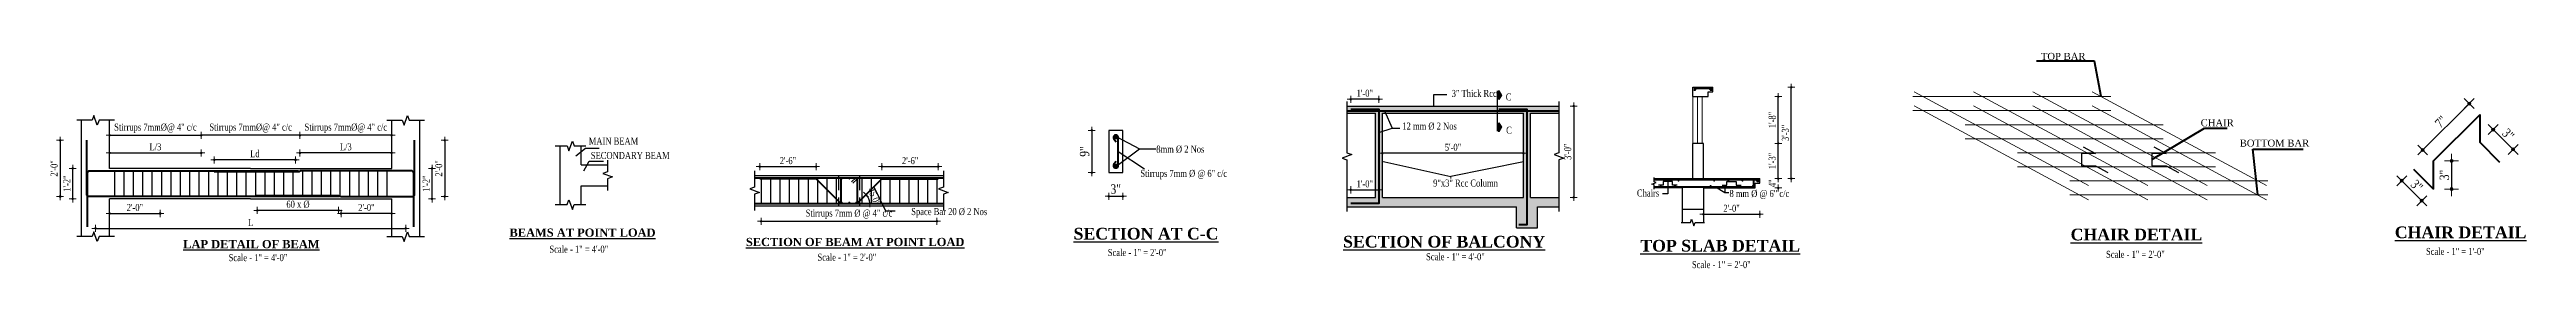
# Model space of a CAD drawing. Header units: feet. Extents: x 28652 to 66086, y -6769 to -640.
# Drawn here: x 59680 to 61788, y -1846 to -1662 of the extents above; entities that cross this region are included whole.
import ezdxf

# ---------------------------------------------------------------- set-up
doc = ezdxf.new("R2010")
doc.units = ezdxf.units.FT
doc.header["$LTSCALE"] = 50
doc.header["$MEASUREMENT"] = 0
doc.header["$PDMODE"] = 34
doc.linetypes.add('DASHED2', pattern=[0.375, 0.25, -0.125])
for name, color, linetype, lineweight in [('BAR', 7, 'Continuous', 40), ('DIMENSION', 142, 'Continuous', 13), ('STIRRUP', 10, 'Continuous', 30), ('TRACE', 134, 'Continuous', 13), ('wall', 6, 'Continuous', 40)]:
    doc.layers.add(name, color=color, linetype=linetype, lineweight=lineweight)
doc.layers.add('Text', color=7, linetype='Continuous')
doc.styles.add('1.8', font='times.ttf', dxfattribs={"width": 0.8, "height": 8})
doc.styles.add('1.8 str', font='times.ttf', dxfattribs={"width": 0.8, "height": 6})
doc.styles.add('arial', font='times.ttf')
doc.styles.add('STYLUS', font='times.ttf')
doc.styles.add('TITLE', font='times.ttf', dxfattribs={"height": 11})
doc.dimstyles.new('1.1', dxfattribs={"dimscale": 0, "dimtxt": 8, "dimasz": 1, "dimexe": 2, "dimexo": 9, "dimgap": 2, "dimtad": 1, "dimdec": 0, "dimlfac": 0.125, "dimzin": 3, "dimdsep": 46, "dimlunit": 4, "dimtxsty": '1.8', "dimblk": 'DIM', "dimcen": 3, "dimdle": 3, "dimse1": 1, "dimse2": 1, "dimclrd": 256, "dimclre": 256, "dimclrt": 7, "dimadec": 1, "dimazin": 2, "dimtfac": 1, "dimtdec": 0, "dimtix": 1, "dimtofl": 0, "dimtmove": 2, "dimatfit": 3, "dimldrblk": 'ARW', "dimfxl": 2, "dimfrac": 2, "dimtolj": 2, "dimtzin": 0, "dimarcsym": 0})
doc.dimstyles.new('1.2', dxfattribs={"dimscale": 0, "dimtxt": 8, "dimasz": 0.5, "dimexe": 2, "dimexo": 9, "dimgap": 2, "dimtad": 1, "dimdec": 0, "dimlfac": 0.25, "dimzin": 3, "dimdsep": 46, "dimlunit": 4, "dimtxsty": '1.8', "dimblk": 'DIM', "dimcen": 3, "dimdle": 3, "dimse1": 1, "dimse2": 1, "dimclrd": 256, "dimclre": 256, "dimclrt": 7, "dimadec": 1, "dimazin": 2, "dimtfac": 1, "dimtdec": 0, "dimtix": 1, "dimtofl": 0, "dimtmove": 2, "dimatfit": 3, "dimldrblk": 'ARW', "dimfxl": 2, "dimfrac": 2, "dimtolj": 2, "dimtzin": 0, "dimarcsym": 0})
doc.dimstyles.new('1.4', dxfattribs={"dimscale": 0, "dimtxt": 6, "dimasz": 0.5, "dimexe": 2, "dimexo": 9, "dimgap": 2, "dimtad": 1, "dimdec": 0, "dimlfac": 0.5, "dimzin": 3, "dimdsep": 46, "dimlunit": 4, "dimtxsty": '1.8 str', "dimblk": 'DIM', "dimcen": 3, "dimdle": 3, "dimse1": 1, "dimse2": 1, "dimclrd": 256, "dimclre": 256, "dimclrt": 7, "dimadec": 1, "dimazin": 2, "dimtfac": 1, "dimtdec": 0, "dimtix": 1, "dimtofl": 0, "dimtmove": 2, "dimatfit": 3, "dimldrblk": 'arrow', "dimfxl": 2, "dimfrac": 2, "dimtolj": 2, "dimtzin": 0, "dimarcsym": 0})
doc.dimstyles.new('Copy of Standard1', dxfattribs={"dimscale": 24, "dimtxt": 0.083333, "dimasz": 0.125, "dimexe": 0.046875, "dimexo": 0.078125, "dimgap": 0.046875, "dimtad": 1, "dimdec": 0, "dimzin": 3, "dimdsep": 46, "dimlunit": 4, "dimtxsty": 'STYLUS', "dimcen": 0.09, "dimdle": 0.046875, "dimclrd": 5, "dimclre": 5, "dimclrt": 7, "dimaunit": 1, "dimadec": 0, "dimazin": 0, "dimtfac": 1, "dimtdec": 0, "dimtofl": 0, "dimtmove": 0, "dimatfit": 3, "dimfxl": 1, "dimtolj": 1, "dimtzin": 0, "dimlwd": -1, "dimlwe": -1, "dimarcsym": 0})

msp = doc.modelspace()

# ---------------------------------------------------------------- texts
at = {"layer": 'Text', "ltscale": 10, "style": '1.8', "width": 0.8}
for s, p in [('3" Thick Rcc', (60873.32, -1700.18)), ('C', (60919.37, -1703.17)), ('12 mm %%C 2 Nos', (60831.35, -1728.06)), ('C', (60919.7, -1731.6)), ('MAIN BEAM', (60139.04, -1740.9)), ('SECONDARY BEAM', (60140.78, -1753.15)), ('8mm %%C 2 Nos ', (60621.99, -1747.73)), ('Stirrups 7mm %%C @ 6" c/c', (60608.41, -1768.44)), ('9"x3" Rcc Column', (60857.56, -1776.7)), ('Chairs', (61030.99, -1785.22)), ('8 mm %%C @ 6" c/c', (61109.73, -1785.61)), ('Space Bar 20 %%C 2 Nos', (60413.45, -1801.05)), ('Scale - 1" = 4\'-0"', (60105.54, -1833.16)), ('Scale - 1" = 2\'-0"', (60333.67, -1840.03)), ('Scale - 1" = 2\'-0"', (60580.71, -1835.95)), ('Scale - 1" = 4\'-0"', (60851.52, -1839.57)), ('Scale - 1" = 2\'-0"', (61430.16, -1837.54)), ('Scale - 1" = 1\'-0"', (61702.4, -1835.05)), ('Scale - 1" = 4\'-0"', (59832.6, -1840.36)), ('Scale - 1" = 2\'-0"', (61077.81, -1846.33))]:
    msp.add_text(s, height=6, dxfattribs=at).set_placement(p)
at = {"layer": 'Text', "ltscale": 48, "char_height": 6, "attachment_point": 9, "style": 'arial'}
for s, insert in [('{\\fTimes New Roman|b0|i0|c0|p18;TOP BAR}', (61412.71, -1668.64)), ('{\\fTimes New Roman|b0|i0|c0|p18;TOP BAR}', (61412.71, -1668.64)), ('{\\fTimes New Roman|b0|i0|c0|p18;CHAIR}', (61538.88, -1725.36)), ('{\\fTimes New Roman|b0|i0|c0|p18;CHAIR}', (61538.88, -1725.36)), ('{\\fTimes New Roman|b0|i0|c0|p18;BOTTOM BAR}', (61603.07, -1742.68)), ('{\\fTimes New Roman|b0|i0|c0|p18;BOTTOM BAR}', (61603.07, -1742.68))]:
    msp.add_mtext(s, dxfattribs=dict(at, insert=insert))
at = {"layer": 'Text', "style": 'TITLE'}
for s, insert, char_height, width, attachment_point in [('{\\fTimes New Roman|b1|i0|c0|p18;\\LBEAMS AT POINT LOAD}', (60195.84, -1812.52), 7, 189.6399, 3), ('{\\fTimes New Roman|b1|i0|c0|p18;\\LSECTION AT C-C}', (60551.57, -1811.93), 10, 209.6782, 1), ('{\\fTimes New Roman|b1|i0|c0|p18;\\LCHAIR DETAIL}', (61400.01, -1812.65), 10, 209.6782, 1), ('{\\fTimes New Roman|b1|i0|c0|p18;\\LCHAIR DETAIL}', (61675.89, -1810.77), 10, 209.6782, 1), ('{\\fTimes New Roman|b1|i0|c0|p18;\\LLAP DETAIL OF BEAM}', (59909.95, -1822.35), 7, 189.6399, 3), ('{\\fTimes New Roman|b1|i0|c0|p18;\\LSECTION OF BEAM AT POINT LOAD}', (60458.67, -1820.49), 7, 189.6399, 3), ('{\\fTimes New Roman|b1|i0|c0|p18;\\LSECTION OF BALCONY}', (60780.94, -1818.76), 10, 316.2196, 1), ('{\\fTimes New Roman|b1|i0|c0|p18;\\LTOP SLAB DETAIL}', (61033.83, -1822.19), 10, 209.6782, 1)]:
    msp.add_mtext(s, dxfattribs=dict(at, insert=insert, char_height=char_height, width=width, attachment_point=attachment_point))

# ---------------------------------------------------------------- blocks, each defined once
blk = doc.blocks.new('DIM')
at = {"layer": 'DIMENSION'}
h = blk.add_hatch(color=256, dxfattribs=at)
h.paths.add_polyline_path([(0, 1.3), (0, 0), (1.3, 0, 0.414214)])
h.paths.add_polyline_path([(1.3, 0), (0, 0), (0, -1.3, 0.414214)])
h.paths.add_polyline_path([(0, 0), (-1.3, 0, 0.414214), (0, -1.3)])
h.paths.add_polyline_path([(0, 1.3, 0.414214), (-1.3, 0), (0, 0)])
for p, q in [((-6, 0), (6, 0)), ((0, 6), (0, -6))]:
    blk.add_line(p, q, dxfattribs=at)
blk.add_circle((0, 0), 1.28, dxfattribs=at)
blk = doc.blocks.new('*D891')
at = {"layer": 'Defpoints', "color": 0, "ltscale": 10, "transparency": 16777216}
for p in [(60284.5, -1770.2), (60332.5, -1759.7), (60332.5, -1770.2)]:
    blk.add_point(p, dxfattribs=at)
at = {"layer": 'DIMENSION', "lineweight": -2, "ltscale": 10, "transparency": 16777216}
blk.add_line((60285, -1759.7), (60332, -1759.7), dxfattribs=at)
at = {"layer": 'DIMENSION', "lineweight": -2, "ltscale": 10, "transparency": 16777216, "xscale": 0.5, "yscale": 0.5, "zscale": 0.5, "rotation": 180}
blk.add_blockref('DIM', (60284.5, -1759.7), dxfattribs=at)
at = {"layer": 'DIMENSION', "lineweight": -2, "ltscale": 10, "transparency": 16777216, "xscale": 0.5, "yscale": 0.5, "zscale": 0.5}
blk.add_blockref('DIM', (60332.5, -1759.7), dxfattribs=at)
at = {"layer": 'DIMENSION', "color": 7, "ltscale": 10, "transparency": 16777216, "insert": (60308.5, -1754.6), "char_height": 6, "attachment_point": 5, "style": '1.8 str'}
blk.add_mtext('\\A2;2\'-6"', dxfattribs=at)
blk = doc.blocks.new('arrow')
at = {"layer": 'DIMENSION'}
blk.add_lwpolyline([(1.2, 0, 0, 2.1, 0), (-2.3, 0, 0, 0, 0), (1.2, 0, 0, 0, 0)], format="xyseb", dxfattribs=at)
blk = doc.blocks.new('*D892')
at = {"layer": 'Defpoints', "color": 0, "ltscale": 10, "transparency": 16777216}
for p in [(60388.5, -1770.2), (60436.5, -1759.7), (60436.5, -1770.2)]:
    blk.add_point(p, dxfattribs=at)
at = {"layer": 'DIMENSION', "lineweight": -2, "ltscale": 10, "transparency": 16777216}
blk.add_line((60389, -1759.7), (60436, -1759.7), dxfattribs=at)
at = {"layer": 'DIMENSION', "lineweight": -2, "ltscale": 10, "transparency": 16777216, "xscale": 0.5, "yscale": 0.5, "zscale": 0.5, "rotation": 180}
blk.add_blockref('DIM', (60388.5, -1759.7), dxfattribs=at)
at = {"layer": 'DIMENSION', "lineweight": -2, "ltscale": 10, "transparency": 16777216, "xscale": 0.5, "yscale": 0.5, "zscale": 0.5}
blk.add_blockref('DIM', (60436.5, -1759.7), dxfattribs=at)
at = {"layer": 'DIMENSION', "color": 7, "ltscale": 10, "transparency": 16777216, "insert": (60412.5, -1754.6), "char_height": 6, "attachment_point": 5, "style": '1.8 str'}
blk.add_mtext('\\A2;2\'-6"', dxfattribs=at)
blk = doc.blocks.new('*D893')
at = {"layer": 'Defpoints', "color": 0, "ltscale": 10, "transparency": 16777216}
for p in [(60285.7, -1791.6), (60435.3, -1791.2), (60435.3, -1806.3)]:
    blk.add_point(p, dxfattribs=at)
at = {"layer": 'DIMENSION', "lineweight": -2, "ltscale": 10, "transparency": 16777216}
blk.add_line((60286.2, -1806.3), (60434.8, -1806.3), dxfattribs=at)
at = {"layer": 'DIMENSION', "lineweight": -2, "ltscale": 10, "transparency": 16777216, "xscale": 0.5, "yscale": 0.5, "zscale": 0.5, "rotation": 180}
blk.add_blockref('DIM', (60285.7, -1806.3), dxfattribs=at)
at = {"layer": 'DIMENSION', "lineweight": -2, "ltscale": 10, "transparency": 16777216, "xscale": 0.5, "yscale": 0.5, "zscale": 0.5}
blk.add_blockref('DIM', (60435.3, -1806.3), dxfattribs=at)
at = {"layer": 'DIMENSION', "color": 7, "ltscale": 10, "transparency": 16777216, "insert": (60360.5, -1800.3), "char_height": 6, "attachment_point": 5, "style": '1.8 str'}
blk.add_mtext('\\A2;Stirrups 7mm %%C @ 4" c/c', dxfattribs=at)
blk = doc.blocks.new('ARW')
at = {"layer": 'DIMENSION'}
blk.add_lwpolyline([(-0.5, 0, 0, 3, 0), (-5.5, 0, 0, 0, 0), (-0.5, 0, 0, 0, 0)], format="xyseb", dxfattribs=at)
blk = doc.blocks.new('*D894')
at = {"layer": 'Defpoints', "color": 0, "ltscale": 10, "transparency": 16777216}
for p in [(59893.3, -1748), (59971.3, -1768.7), (59893.3, -1771.4)]:
    blk.add_point(p, dxfattribs=at)
at = {"layer": 'DIMENSION', "lineweight": -2, "ltscale": 10, "transparency": 16777216}
blk.add_line((59970.8, -1748), (59893.8, -1748), dxfattribs=at)
at = {"layer": 'DIMENSION', "lineweight": -2, "ltscale": 10, "transparency": 16777216, "xscale": 0.5, "yscale": 0.5, "zscale": 0.5, "rotation": 180}
blk.add_blockref('DIM', (59893.3, -1748), dxfattribs=at)
at = {"layer": 'DIMENSION', "lineweight": -2, "ltscale": 10, "transparency": 16777216, "xscale": 0.5, "yscale": 0.5, "zscale": 0.5}
blk.add_blockref('DIM', (59971.3, -1748), dxfattribs=at)
at = {"layer": 'DIMENSION', "color": 7, "ltscale": 10, "transparency": 16777216, "insert": (59932.3, -1742.8), "char_height": 6, "attachment_point": 5, "style": '1.8 str'}
blk.add_mtext('\\A2;L/3', dxfattribs=at)
blk = doc.blocks.new('*D895')
at = {"layer": 'Defpoints', "color": 0, "ltscale": 10, "transparency": 16777216}
for p in [(59719.3, -1796), (59983.3, -1796), (59983.3, -1812.4)]:
    blk.add_point(p, dxfattribs=at)
at = {"layer": 'DIMENSION', "lineweight": -2, "ltscale": 10, "transparency": 16777216}
blk.add_line((59719.8, -1812.4), (59982.8, -1812.4), dxfattribs=at)
at = {"layer": 'DIMENSION', "lineweight": -2, "ltscale": 10, "transparency": 16777216, "xscale": 0.5, "yscale": 0.5, "zscale": 0.5, "rotation": 180}
blk.add_blockref('DIM', (59719.3, -1812.4), dxfattribs=at)
at = {"layer": 'DIMENSION', "lineweight": -2, "ltscale": 10, "transparency": 16777216, "xscale": 0.5, "yscale": 0.5, "zscale": 0.5}
blk.add_blockref('DIM', (59983.3, -1812.4), dxfattribs=at)
at = {"layer": 'DIMENSION', "color": 7, "ltscale": 10, "transparency": 16777216, "insert": (59851.3, -1807.4), "char_height": 6, "attachment_point": 5, "style": '1.8 str'}
blk.add_mtext('\\A2;L', dxfattribs=at)
blk = doc.blocks.new('*D896')
at = {"layer": 'Defpoints', "color": 0, "ltscale": 10, "transparency": 16777216}
for p in [(59928.3, -1782.2), (59971.3, -1785), (59928.3, -1799.7)]:
    blk.add_point(p, dxfattribs=at)
at = {"layer": 'DIMENSION', "lineweight": -2, "ltscale": 10, "transparency": 16777216}
blk.add_line((59970.8, -1799.7), (59928.8, -1799.7), dxfattribs=at)
at = {"layer": 'DIMENSION', "lineweight": -2, "ltscale": 10, "transparency": 16777216, "xscale": 0.5, "yscale": 0.5, "zscale": 0.5, "rotation": 180}
blk.add_blockref('DIM', (59928.3, -1799.7), dxfattribs=at)
at = {"layer": 'DIMENSION', "lineweight": -2, "ltscale": 10, "transparency": 16777216, "xscale": 0.5, "yscale": 0.5, "zscale": 0.5}
blk.add_blockref('DIM', (59971.3, -1799.7), dxfattribs=at)
at = {"layer": 'DIMENSION', "color": 7, "ltscale": 10, "transparency": 16777216, "insert": (59949.8, -1794.6), "char_height": 6, "attachment_point": 5, "style": '1.8 str'}
blk.add_mtext('\\A2;2\'-0"', dxfattribs=at)
blk = doc.blocks.new('*D897')
at = {"layer": 'Defpoints', "color": 0, "ltscale": 10, "transparency": 16777216}
for p in [(59893.3, -1732.9), (59971.3, -1744.9), (59893.3, -1749.5)]:
    blk.add_point(p, dxfattribs=at)
at = {"layer": 'DIMENSION', "lineweight": -2, "ltscale": 10, "transparency": 16777216}
blk.add_line((59970.8, -1732.9), (59893.8, -1732.9), dxfattribs=at)
at = {"layer": 'DIMENSION', "lineweight": -2, "ltscale": 10, "transparency": 16777216, "xscale": 0.5, "yscale": 0.5, "zscale": 0.5, "rotation": 180}
blk.add_blockref('DIM', (59893.3, -1732.9), dxfattribs=at)
at = {"layer": 'DIMENSION', "lineweight": -2, "ltscale": 10, "transparency": 16777216, "xscale": 0.5, "yscale": 0.5, "zscale": 0.5}
blk.add_blockref('DIM', (59971.3, -1732.9), dxfattribs=at)
at = {"layer": 'DIMENSION', "color": 7, "ltscale": 10, "transparency": 16777216, "insert": (59932.3, -1726.9), "char_height": 6, "attachment_point": 5, "style": '1.8 str'}
blk.add_mtext('\\A2;Stirrups 7mm%%C@ 4" c/c', dxfattribs=at)
blk = doc.blocks.new('*D898')
at = {"layer": 'Defpoints', "color": 0, "ltscale": 10, "transparency": 16777216}
for p in [(59809.3, -1732.9), (59809.3, -1749.5), (59893.3, -1749.5)]:
    blk.add_point(p, dxfattribs=at)
at = {"layer": 'DIMENSION', "lineweight": -2, "ltscale": 10, "transparency": 16777216}
blk.add_line((59892.8, -1732.9), (59809.8, -1732.9), dxfattribs=at)
at = {"layer": 'DIMENSION', "lineweight": -2, "ltscale": 10, "transparency": 16777216, "xscale": 0.5, "yscale": 0.5, "zscale": 0.5, "rotation": 180}
blk.add_blockref('DIM', (59809.3, -1732.9), dxfattribs=at)
at = {"layer": 'DIMENSION', "lineweight": -2, "ltscale": 10, "transparency": 16777216, "xscale": 0.5, "yscale": 0.5, "zscale": 0.5}
blk.add_blockref('DIM', (59893.3, -1732.9), dxfattribs=at)
at = {"layer": 'DIMENSION', "color": 7, "ltscale": 10, "transparency": 16777216, "insert": (59851.3, -1726.9), "char_height": 6, "attachment_point": 5, "style": '1.8 str'}
blk.add_mtext('\\A2;Stirrups 7mm%%C@ 4" c/c', dxfattribs=at)
blk = doc.blocks.new('*D899')
at = {"layer": 'Defpoints', "color": 0, "ltscale": 10, "transparency": 16777216}
for p in [(59809.3, -1748), (59731.3, -1768.7), (59809.3, -1771.4)]:
    blk.add_point(p, dxfattribs=at)
at = {"layer": 'DIMENSION', "lineweight": -2, "ltscale": 10, "transparency": 16777216}
blk.add_line((59731.8, -1748), (59808.8, -1748), dxfattribs=at)
at = {"layer": 'DIMENSION', "lineweight": -2, "ltscale": 10, "transparency": 16777216, "xscale": 0.5, "yscale": 0.5, "zscale": 0.5, "rotation": 180}
blk.add_blockref('DIM', (59731.3, -1748), dxfattribs=at)
at = {"layer": 'DIMENSION', "lineweight": -2, "ltscale": 10, "transparency": 16777216, "xscale": 0.5, "yscale": 0.5, "zscale": 0.5}
blk.add_blockref('DIM', (59809.3, -1748), dxfattribs=at)
at = {"layer": 'DIMENSION', "color": 7, "ltscale": 10, "transparency": 16777216, "insert": (59770.3, -1742.8), "char_height": 6, "attachment_point": 5, "style": '1.8 str'}
blk.add_mtext('\\A2;L/3', dxfattribs=at)
blk = doc.blocks.new('*D900')
at = {"layer": 'Defpoints', "color": 0, "ltscale": 10, "transparency": 16777216}
for p in [(59731.3, -1744.9), (59809.3, -1732.9), (59809.3, -1749.5)]:
    blk.add_point(p, dxfattribs=at)
at = {"layer": 'DIMENSION', "lineweight": -2, "ltscale": 10, "transparency": 16777216}
blk.add_line((59731.8, -1732.9), (59808.8, -1732.9), dxfattribs=at)
at = {"layer": 'DIMENSION', "lineweight": -2, "ltscale": 10, "transparency": 16777216, "xscale": 0.5, "yscale": 0.5, "zscale": 0.5, "rotation": 180}
blk.add_blockref('DIM', (59731.3, -1732.9), dxfattribs=at)
at = {"layer": 'DIMENSION', "lineweight": -2, "ltscale": 10, "transparency": 16777216, "xscale": 0.5, "yscale": 0.5, "zscale": 0.5}
blk.add_blockref('DIM', (59809.3, -1732.9), dxfattribs=at)
at = {"layer": 'DIMENSION', "color": 7, "ltscale": 10, "transparency": 16777216, "insert": (59770.3, -1726.9), "char_height": 6, "attachment_point": 5, "style": '1.8 str'}
blk.add_mtext('\\A2;Stirrups 7mm%%C@ 4" c/c', dxfattribs=at)
blk = doc.blocks.new('*D901')
at = {"layer": 'Defpoints', "color": 0, "ltscale": 10, "transparency": 16777216}
for p in [(59731.3, -1785), (59774.3, -1782.2), (59774.3, -1799.7)]:
    blk.add_point(p, dxfattribs=at)
at = {"layer": 'DIMENSION', "lineweight": -2, "ltscale": 10, "transparency": 16777216}
blk.add_line((59731.8, -1799.7), (59773.8, -1799.7), dxfattribs=at)
at = {"layer": 'DIMENSION', "lineweight": -2, "ltscale": 10, "transparency": 16777216, "xscale": 0.5, "yscale": 0.5, "zscale": 0.5, "rotation": 180}
blk.add_blockref('DIM', (59731.3, -1799.7), dxfattribs=at)
at = {"layer": 'DIMENSION', "lineweight": -2, "ltscale": 10, "transparency": 16777216, "xscale": 0.5, "yscale": 0.5, "zscale": 0.5}
blk.add_blockref('DIM', (59774.3, -1799.7), dxfattribs=at)
at = {"layer": 'DIMENSION', "color": 7, "ltscale": 10, "transparency": 16777216, "insert": (59752.8, -1794.6), "char_height": 6, "attachment_point": 5, "style": '1.8 str'}
blk.add_mtext('\\A2;2\'-0"', dxfattribs=at)
blk = doc.blocks.new('*D902')
at = {"layer": 'Defpoints', "color": 0, "ltscale": 10, "transparency": 16777216}
for p in [(59820.3, -1753.9), (59820.3, -1764.2), (59889.5, -1763.2)]:
    blk.add_point(p, dxfattribs=at)
at = {"layer": 'DIMENSION', "lineweight": -2, "ltscale": 10, "transparency": 16777216}
blk.add_line((59889, -1753.9), (59820.8, -1753.9), dxfattribs=at)
at = {"layer": 'DIMENSION', "lineweight": -2, "ltscale": 10, "transparency": 16777216, "xscale": 0.5, "yscale": 0.5, "zscale": 0.5, "rotation": 180}
blk.add_blockref('DIM', (59820.3, -1753.9), dxfattribs=at)
at = {"layer": 'DIMENSION', "lineweight": -2, "ltscale": 10, "transparency": 16777216, "xscale": 0.5, "yscale": 0.5, "zscale": 0.5}
blk.add_blockref('DIM', (59889.5, -1753.9), dxfattribs=at)
at = {"layer": 'DIMENSION', "color": 7, "ltscale": 10, "transparency": 16777216, "insert": (59854.9, -1748.7), "char_height": 6, "width": 18.719, "attachment_point": 5, "style": '1.8 str'}
blk.add_mtext('\\A2;Ld', dxfattribs=at)
blk = doc.blocks.new('*D903')
at = {"layer": 'Defpoints', "color": 0, "ltscale": 10, "transparency": 16777216}
for p in [(59857, -1783.7), (59926.2, -1784.6), (59857, -1797.1)]:
    blk.add_point(p, dxfattribs=at)
at = {"layer": 'DIMENSION', "lineweight": -2, "ltscale": 10, "transparency": 16777216}
blk.add_line((59925.7, -1797.1), (59857.5, -1797.1), dxfattribs=at)
at = {"layer": 'DIMENSION', "lineweight": -2, "ltscale": 10, "transparency": 16777216, "xscale": 0.5, "yscale": 0.5, "zscale": 0.5, "rotation": 180}
blk.add_blockref('DIM', (59857, -1797.1), dxfattribs=at)
at = {"layer": 'DIMENSION', "lineweight": -2, "ltscale": 10, "transparency": 16777216, "xscale": 0.5, "yscale": 0.5, "zscale": 0.5}
blk.add_blockref('DIM', (59926.2, -1797.1), dxfattribs=at)
at = {"layer": 'DIMENSION', "color": 7, "ltscale": 10, "transparency": 16777216, "insert": (59891.6, -1791.9), "char_height": 6, "attachment_point": 5, "style": '1.8 str'}
blk.add_mtext('\\A2;60 x %%C', dxfattribs=at)
blk = doc.blocks.new('*D904')
at = {"layer": 'Defpoints', "color": 0, "ltscale": 10, "transparency": 16777216}
for p in [(60388.5, -1770.2), (60280.1, -1791.2), (60367.5, -1791.2), (60377.7, -1788.4), (60440.9, -1791.2)]:
    blk.add_point(p, dxfattribs=at)
at = {"layer": 'DIMENSION', "lineweight": -2, "ltscale": 10, "transparency": 16777216}
blk.add_arc((60367.5, -1791.2), 10.6, 2.7035, 42.2965, dxfattribs=at)
at = {"layer": 'DIMENSION', "lineweight": -2, "ltscale": 10, "transparency": 16777216, "xscale": 0.5, "yscale": 0.5, "zscale": 0.5}
for p, rotation in [((60375, -1783.7), 133.6482520602429), ((60378.1, -1791.2), 271.3517479397332)]:
    blk.add_blockref('DIM', p, dxfattribs=dict(at, rotation=rotation))
at = {"layer": 'DIMENSION', "color": 7, "ltscale": 10, "transparency": 16777216, "insert": (60382, -1785.2), "char_height": 6, "attachment_point": 5, "rotation": 292.5, "style": '1.8 str'}
blk.add_mtext('\\A2;45.0°', dxfattribs=at)
blk = doc.blocks.new('*D905')
at = {"layer": 'Defpoints', "color": 0, "ltscale": 10, "transparency": 16777216}
for p in [(59699.9, -1761.2), (59701.2, -1761.2), (59701.2, -1787.2)]:
    blk.add_point(p, dxfattribs=at)
at = {"layer": 'DIMENSION', "lineweight": -2, "ltscale": 10, "transparency": 16777216}
blk.add_line((59699.9, -1786.7), (59699.9, -1761.7), dxfattribs=at)
at = {"layer": 'DIMENSION', "lineweight": -2, "ltscale": 10, "transparency": 16777216, "xscale": 0.5, "yscale": 0.5, "zscale": 0.5}
for p, rotation in [((59699.9, -1761.2), 90), ((59699.9, -1787.2), 270)]:
    blk.add_blockref('DIM', p, dxfattribs=dict(at, rotation=rotation))
at = {"layer": 'DIMENSION', "color": 7, "ltscale": 10, "transparency": 16777216, "insert": (59694.9, -1774.2), "char_height": 6, "attachment_point": 5, "rotation": 90, "style": '1.8 str'}
blk.add_mtext('\\A2;1\'-2"', dxfattribs=at)
blk = doc.blocks.new('*D906')
at = {"layer": 'Defpoints', "color": 0, "ltscale": 10, "transparency": 16777216}
for p in [(59711.8, -1737.2), (59689.2, -1785.2), (59713.8, -1785.2)]:
    blk.add_point(p, dxfattribs=at)
at = {"layer": 'DIMENSION', "lineweight": -2, "ltscale": 10, "transparency": 16777216}
blk.add_line((59689.2, -1737.7), (59689.2, -1784.7), dxfattribs=at)
at = {"layer": 'DIMENSION', "lineweight": -2, "ltscale": 10, "transparency": 16777216, "xscale": 0.5, "yscale": 0.5, "zscale": 0.5}
for p, rotation in [((59689.2, -1737.2), 90), ((59689.2, -1785.2), 270)]:
    blk.add_blockref('DIM', p, dxfattribs=dict(at, rotation=rotation))
at = {"layer": 'DIMENSION', "color": 7, "ltscale": 10, "transparency": 16777216, "insert": (59684.1, -1761.2), "char_height": 6, "attachment_point": 5, "rotation": 90, "style": '1.8 str'}
blk.add_mtext('\\A2;2\'-0"', dxfattribs=at)
blk = doc.blocks.new('*D907')
at = {"layer": 'Defpoints', "color": 0, "ltscale": 10, "transparency": 16777216}
for p in [(60001.5, -1761.2), (60005.7, -1761.2), (60001.5, -1787.2)]:
    blk.add_point(p, dxfattribs=at)
at = {"layer": 'DIMENSION', "lineweight": -2, "ltscale": 10, "transparency": 16777216}
blk.add_line((60005.7, -1786.7), (60005.7, -1761.7), dxfattribs=at)
at = {"layer": 'DIMENSION', "lineweight": -2, "ltscale": 10, "transparency": 16777216, "xscale": 0.5, "yscale": 0.5, "zscale": 0.5}
for p, rotation in [((60005.7, -1761.2), 90), ((60005.7, -1787.2), 270)]:
    blk.add_blockref('DIM', p, dxfattribs=dict(at, rotation=rotation))
at = {"layer": 'DIMENSION', "color": 7, "ltscale": 10, "transparency": 16777216, "insert": (60000.7, -1774.2), "char_height": 6, "attachment_point": 5, "rotation": 90, "style": '1.8 str'}
blk.add_mtext('\\A2;1\'-2"', dxfattribs=at)
blk = doc.blocks.new('*D908')
at = {"layer": 'Defpoints', "color": 0, "ltscale": 10, "transparency": 16777216}
for p in [(59990.8, -1737.2), (59988.8, -1785.2), (60016.5, -1785.2)]:
    blk.add_point(p, dxfattribs=at)
at = {"layer": 'DIMENSION', "lineweight": -2, "ltscale": 10, "transparency": 16777216}
blk.add_line((60016.5, -1737.7), (60016.5, -1784.7), dxfattribs=at)
at = {"layer": 'DIMENSION', "lineweight": -2, "ltscale": 10, "transparency": 16777216, "xscale": 0.5, "yscale": 0.5, "zscale": 0.5}
for p, rotation in [((60016.5, -1737.2), 90), ((60016.5, -1785.2), 270)]:
    blk.add_blockref('DIM', p, dxfattribs=dict(at, rotation=rotation))
at = {"layer": 'DIMENSION', "color": 7, "ltscale": 10, "transparency": 16777216, "insert": (60011.4, -1761.2), "char_height": 6, "attachment_point": 5, "rotation": 90, "style": '1.8 str'}
blk.add_mtext('\\A2;2\'-0"', dxfattribs=at)
blk = doc.blocks.new('*D909')
at = {"layer": 'Defpoints', "color": 0, "ltscale": 10, "transparency": 16777216}
for p in [(61739.2, -1705.9), (61748.4, -1715.2), (61708.8, -1754.8)]:
    blk.add_point(p, dxfattribs=at)
at = {"layer": 'DIMENSION', "lineweight": -2, "ltscale": 10, "transparency": 16777216}
blk.add_line((61700.3, -1744.8), (61738.5, -1706.7), dxfattribs=at)
for p, rotation in [((61739.2, -1705.9), 45.00000000000527), ((61699.6, -1745.5), 225.0000000000053)]:
    blk.add_blockref('DIM', p, dxfattribs=dict(at, rotation=rotation))
at = {"layer": 'DIMENSION', "color": 7, "ltscale": 10, "transparency": 16777216, "insert": (61715.1, -1721.4), "char_height": 8, "attachment_point": 5, "rotation": 45, "style": '1.8'}
blk.add_mtext('\\A2;7"', dxfattribs=at)
blk = doc.blocks.new('*D910')
at = {"layer": 'Defpoints', "color": 0, "ltscale": 10, "transparency": 16777216}
for p in [(61708.8, -1754.8), (61708.8, -1778.8), (61724.2, -1778.8)]:
    blk.add_point(p, dxfattribs=at)
at = {"layer": 'DIMENSION', "lineweight": -2, "ltscale": 10, "transparency": 16777216}
blk.add_line((61724.2, -1755.8), (61724.2, -1777.8), dxfattribs=at)
for p, rotation in [((61724.2, -1754.8), 90), ((61724.2, -1778.8), 270)]:
    blk.add_blockref('DIM', p, dxfattribs=dict(at, rotation=rotation))
at = {"layer": 'DIMENSION', "color": 7, "ltscale": 10, "transparency": 16777216, "insert": (61718.1, -1766.8), "char_height": 8, "attachment_point": 5, "rotation": 90, "style": '1.8'}
blk.add_mtext('\\A2;3"', dxfattribs=at)
blk = doc.blocks.new('*D911')
at = {"layer": 'Defpoints', "color": 0, "ltscale": 10, "transparency": 16777216}
for p in [(61691.8, -1761.8), (61698.8, -1788.8), (61708.8, -1778.8)]:
    blk.add_point(p, dxfattribs=at)
at = {"layer": 'DIMENSION', "lineweight": -2, "ltscale": 10, "transparency": 16777216}
blk.add_line((61682.5, -1772.5), (61698.1, -1788.1), dxfattribs=at)
for p, rotation in [((61681.8, -1771.8), 135), ((61698.8, -1788.8), 315)]:
    blk.add_blockref('DIM', p, dxfattribs=dict(at, rotation=rotation))
at = {"layer": 'DIMENSION', "color": 7, "ltscale": 10, "transparency": 16777216, "insert": (61694.6, -1776), "char_height": 8, "attachment_point": 5, "rotation": 315, "style": '1.8'}
blk.add_mtext('\\A2;3"', dxfattribs=at)
blk = doc.blocks.new('*D912')
at = {"layer": 'Defpoints', "color": 0, "ltscale": 10, "transparency": 16777216}
for p in [(61759.6, -1728), (61748.4, -1739.2), (61765.4, -1756.2)]:
    blk.add_point(p, dxfattribs=at)
at = {"layer": 'DIMENSION', "lineweight": -2, "ltscale": 10, "transparency": 16777216}
blk.add_line((61775.9, -1744.2), (61760.3, -1728.7), dxfattribs=at)
for p, rotation in [((61759.6, -1728), 135), ((61776.6, -1745), 315)]:
    blk.add_blockref('DIM', p, dxfattribs=dict(at, rotation=rotation))
at = {"layer": 'DIMENSION', "color": 7, "ltscale": 10, "transparency": 16777216, "insert": (61772.4, -1732.2), "char_height": 8, "attachment_point": 5, "rotation": 315, "style": '1.8'}
blk.add_mtext('\\A2;3"', dxfattribs=at)
blk = doc.blocks.new('*D913')
at = {"layer": 'Defpoints', "color": 0, "ltscale": 10, "transparency": 16777216}
for p in [(60964.3, -1708), (60964.3, -1786), (60977.2, -1786)]:
    blk.add_point(p, dxfattribs=at)
at = {"layer": 'DIMENSION', "lineweight": -2, "ltscale": 10, "transparency": 16777216}
blk.add_line((60977.2, -1708.5), (60977.2, -1785.5), dxfattribs=at)
at = {"layer": 'DIMENSION', "lineweight": -2, "ltscale": 10, "transparency": 16777216, "xscale": 0.5, "yscale": 0.5, "zscale": 0.5}
for p, rotation in [((60977.2, -1708), 90), ((60977.2, -1786), 270)]:
    blk.add_blockref('DIM', p, dxfattribs=dict(at, rotation=rotation))
at = {"layer": 'DIMENSION', "color": 7, "ltscale": 10, "transparency": 16777216, "insert": (60972.1, -1747), "char_height": 6, "attachment_point": 5, "rotation": 90, "style": '1.8 str'}
blk.add_mtext('\\A2;3\'-0"', dxfattribs=at)
blk = doc.blocks.new('*D914')
at = {"layer": 'Defpoints', "color": 0, "ltscale": 10, "transparency": 16777216}
for p in [(60787.4, -1702.2), (60787.4, -1710.7), (60811.4, -1710.7)]:
    blk.add_point(p, dxfattribs=at)
at = {"layer": 'DIMENSION', "lineweight": -2, "ltscale": 10, "transparency": 16777216}
blk.add_line((60810.9, -1702.2), (60787.9, -1702.2), dxfattribs=at)
at = {"layer": 'DIMENSION', "lineweight": -2, "ltscale": 10, "transparency": 16777216, "xscale": 0.5, "yscale": 0.5, "zscale": 0.5, "rotation": 180}
blk.add_blockref('DIM', (60787.4, -1702.2), dxfattribs=at)
at = {"layer": 'DIMENSION', "lineweight": -2, "ltscale": 10, "transparency": 16777216, "xscale": 0.5, "yscale": 0.5, "zscale": 0.5}
blk.add_blockref('DIM', (60811.4, -1702.2), dxfattribs=at)
at = {"layer": 'DIMENSION', "color": 7, "ltscale": 10, "transparency": 16777216, "insert": (60799.4, -1697.1), "char_height": 6, "attachment_point": 5, "style": '1.8 str'}
blk.add_mtext('\\A2;1\'-0"', dxfattribs=at)
blk = doc.blocks.new('*D915')
at = {"layer": 'Defpoints', "color": 0, "ltscale": 10, "transparency": 16777216}
for p in [(60811.4, -1779.5), (60787.4, -1796.8), (60811.4, -1796.8)]:
    blk.add_point(p, dxfattribs=at)
at = {"layer": 'DIMENSION', "lineweight": -2, "ltscale": 10, "transparency": 16777216}
blk.add_line((60787.9, -1779.5), (60810.9, -1779.5), dxfattribs=at)
at = {"layer": 'DIMENSION', "lineweight": -2, "ltscale": 10, "transparency": 16777216, "xscale": 0.5, "yscale": 0.5, "zscale": 0.5, "rotation": 180}
blk.add_blockref('DIM', (60787.4, -1779.5), dxfattribs=at)
at = {"layer": 'DIMENSION', "lineweight": -2, "ltscale": 10, "transparency": 16777216, "xscale": 0.5, "yscale": 0.5, "zscale": 0.5}
blk.add_blockref('DIM', (60811.4, -1779.5), dxfattribs=at)
at = {"layer": 'DIMENSION', "color": 7, "ltscale": 10, "transparency": 16777216, "insert": (60799.4, -1774.4), "char_height": 6, "attachment_point": 5, "style": '1.8 str'}
blk.add_mtext('\\A2;1\'-0"', dxfattribs=at)
blk = doc.blocks.new('*D916')
at = {"layer": 'Defpoints', "color": 0, "ltscale": 10, "transparency": 16777216}
for p in [(60814.4, -1748), (60814.4, -1748.3), (60934.4, -1748)]:
    blk.add_point(p, dxfattribs=at)
at = {"layer": 'DIMENSION', "lineweight": -2, "ltscale": 10, "transparency": 16777216}
blk.add_line((60933.9, -1748.3), (60814.9, -1748.3), dxfattribs=at)
at = {"layer": 'DIMENSION', "lineweight": -2, "ltscale": 10, "transparency": 16777216, "xscale": 0.5, "yscale": 0.5, "zscale": 0.5, "rotation": 180}
blk.add_blockref('DIM', (60814.4, -1748.3), dxfattribs=at)
at = {"layer": 'DIMENSION', "lineweight": -2, "ltscale": 10, "transparency": 16777216, "xscale": 0.5, "yscale": 0.5, "zscale": 0.5}
blk.add_blockref('DIM', (60934.4, -1748.3), dxfattribs=at)
at = {"layer": 'DIMENSION', "color": 7, "ltscale": 10, "transparency": 16777216, "insert": (60874.4, -1743.2), "char_height": 6, "attachment_point": 5, "style": '1.8 str'}
blk.add_mtext('\\A2;5\'-0"', dxfattribs=at)
blk = doc.blocks.new('*D917')
at = {"layer": 'Defpoints', "color": 0, "ltscale": 10, "transparency": 16777216}
for p in [(60581.5, -1728.8), (60567.1, -1764.8), (60581.5, -1764.8)]:
    blk.add_point(p, dxfattribs=at)
at = {"layer": 'DIMENSION', "lineweight": -2, "ltscale": 10, "transparency": 16777216}
blk.add_line((60567.1, -1729.3), (60567.1, -1764.3), dxfattribs=at)
at = {"layer": 'DIMENSION', "lineweight": -2, "ltscale": 10, "transparency": 16777216, "xscale": 0.5, "yscale": 0.5, "zscale": 0.5}
for p, rotation in [((60567.1, -1728.8), 90), ((60567.1, -1764.8), 270)]:
    blk.add_blockref('DIM', p, dxfattribs=dict(at, rotation=rotation))
at = {"layer": 'DIMENSION', "color": 7, "ltscale": 10, "transparency": 16777216, "insert": (60561, -1746.8), "char_height": 8, "attachment_point": 5, "rotation": 90, "style": '1.8'}
blk.add_mtext('\\A2;9"', dxfattribs=at)
blk = doc.blocks.new('*D918')
at = {"layer": 'Defpoints', "color": 0, "ltscale": 10, "transparency": 16777216}
for p in [(60581.5, -1754.8), (60593.5, -1754.8), (60593.5, -1785)]:
    blk.add_point(p, dxfattribs=at)
at = {"layer": 'DIMENSION', "lineweight": -2, "ltscale": 10, "transparency": 16777216}
blk.add_line((60582, -1785), (60593, -1785), dxfattribs=at)
at = {"layer": 'DIMENSION', "lineweight": -2, "ltscale": 10, "transparency": 16777216, "xscale": 0.5, "yscale": 0.5, "zscale": 0.5, "rotation": 180}
blk.add_blockref('DIM', (60581.5, -1785), dxfattribs=at)
at = {"layer": 'DIMENSION', "lineweight": -2, "ltscale": 10, "transparency": 16777216, "xscale": 0.5, "yscale": 0.5, "zscale": 0.5}
blk.add_blockref('DIM', (60593.5, -1785), dxfattribs=at)
at = {"layer": 'DIMENSION', "color": 7, "ltscale": 10, "transparency": 16777216, "insert": (60587.5, -1778.9), "char_height": 8, "attachment_point": 5, "style": '1.8'}
blk.add_mtext('\\A2;3"', dxfattribs=at)
blk = doc.blocks.new('*D919')
at = {"layer": 'Defpoints', "color": 0, "ltscale": 10, "transparency": 16777216}
for p in [(61122.2, -1769.9), (61151.2, -1769.9), (61118.2, -1777.9)]:
    blk.add_point(p, dxfattribs=at)
at = {"layer": 'DIMENSION', "lineweight": -2, "ltscale": 10, "transparency": 16777216}
for p, q in [((61151.2, -1769.4), (61151.2, -1768.9)), ((61151.2, -1778.4), (61151.2, -1778.9))]:
    blk.add_line(p, q, dxfattribs=at)
at = {"layer": 'DIMENSION', "lineweight": -2, "ltscale": 10, "transparency": 16777216, "xscale": 0.5, "yscale": 0.5, "zscale": 0.5}
for p, rotation in [((61151.2, -1769.9), 270), ((61151.2, -1777.9), 90)]:
    blk.add_blockref('DIM', p, dxfattribs=dict(at, rotation=rotation))
at = {"layer": 'DIMENSION', "color": 7, "ltscale": 10, "transparency": 16777216, "insert": (61146.2, -1773.9), "char_height": 6, "attachment_point": 5, "rotation": 90, "style": '1.8 str'}
blk.add_mtext('\\A2;4"', dxfattribs=at)
blk = doc.blocks.new('*D920')
at = {"layer": 'Defpoints', "color": 0, "ltscale": 10, "transparency": 16777216}
for p in [(61078.5, -1739.9), (61151.2, -1739.9), (61122.2, -1769.9)]:
    blk.add_point(p, dxfattribs=at)
at = {"layer": 'DIMENSION', "lineweight": -2, "ltscale": 10, "transparency": 16777216}
blk.add_line((61151.2, -1769.4), (61151.2, -1740.4), dxfattribs=at)
at = {"layer": 'DIMENSION', "lineweight": -2, "ltscale": 10, "transparency": 16777216, "xscale": 0.5, "yscale": 0.5, "zscale": 0.5}
for p, rotation in [((61151.2, -1739.9), 90), ((61151.2, -1769.9), 270)]:
    blk.add_blockref('DIM', p, dxfattribs=dict(at, rotation=rotation))
at = {"layer": 'DIMENSION', "color": 7, "ltscale": 10, "transparency": 16777216, "insert": (61146.1, -1754.9), "char_height": 6, "attachment_point": 5, "rotation": 90, "style": '1.8 str'}
blk.add_mtext('\\A2;1\'-3"', dxfattribs=at)
blk = doc.blocks.new('*D921')
at = {"layer": 'Defpoints', "color": 0, "ltscale": 10, "transparency": 16777216}
for p in [(61078.2, -1699.9), (61151.2, -1699.9), (61078.5, -1739.9)]:
    blk.add_point(p, dxfattribs=at)
at = {"layer": 'DIMENSION', "lineweight": -2, "ltscale": 10, "transparency": 16777216}
blk.add_line((61151.2, -1739.4), (61151.2, -1700.4), dxfattribs=at)
at = {"layer": 'DIMENSION', "lineweight": -2, "ltscale": 10, "transparency": 16777216, "xscale": 0.5, "yscale": 0.5, "zscale": 0.5}
for p, rotation in [((61151.2, -1699.9), 90), ((61151.2, -1739.9), 270)]:
    blk.add_blockref('DIM', p, dxfattribs=dict(at, rotation=rotation))
at = {"layer": 'DIMENSION', "color": 7, "ltscale": 10, "transparency": 16777216, "insert": (61146.1, -1719.9), "char_height": 6, "attachment_point": 5, "rotation": 90, "style": '1.8 str'}
blk.add_mtext('\\A2;1\'-8"', dxfattribs=at)
blk = doc.blocks.new('*D922')
at = {"layer": 'Defpoints', "color": 0, "ltscale": 10, "transparency": 16777216}
for p in [(61082.2, -1691.9), (61162.3, -1691.9), (61122.2, -1769.9)]:
    blk.add_point(p, dxfattribs=at)
at = {"layer": 'DIMENSION', "lineweight": -2, "ltscale": 10, "transparency": 16777216}
blk.add_line((61162.3, -1769.4), (61162.3, -1692.4), dxfattribs=at)
at = {"layer": 'DIMENSION', "lineweight": -2, "ltscale": 10, "transparency": 16777216, "xscale": 0.5, "yscale": 0.5, "zscale": 0.5}
for p, rotation in [((61162.3, -1691.9), 90), ((61162.3, -1769.9), 270)]:
    blk.add_blockref('DIM', p, dxfattribs=dict(at, rotation=rotation))
at = {"layer": 'DIMENSION', "color": 7, "ltscale": 10, "transparency": 16777216, "insert": (61157.3, -1730.9), "char_height": 6, "attachment_point": 5, "rotation": 90, "style": '1.8 str'}
blk.add_mtext('\\A2;3\'-3"', dxfattribs=at)
blk = doc.blocks.new('*D890')
at = {"layer": 'Defpoints', "color": 0, "ltscale": 10, "transparency": 16777216}
for p in [(61135.5, -1773.9), (61087.5, -1795.9), (61135.5, -1800.4)]:
    blk.add_point(p, dxfattribs=at)
at = {"layer": 'DIMENSION', "lineweight": -2, "ltscale": 10, "transparency": 16777216}
blk.add_line((61088, -1800.4), (61135, -1800.4), dxfattribs=at)
at = {"layer": 'DIMENSION', "lineweight": -2, "ltscale": 10, "transparency": 16777216, "xscale": 0.5, "yscale": 0.5, "zscale": 0.5, "rotation": 180}
blk.add_blockref('DIM', (61087.5, -1800.4), dxfattribs=at)
at = {"layer": 'DIMENSION', "lineweight": -2, "ltscale": 10, "transparency": 16777216, "xscale": 0.5, "yscale": 0.5, "zscale": 0.5}
blk.add_blockref('DIM', (61135.5, -1800.4), dxfattribs=at)
at = {"layer": 'DIMENSION', "color": 7, "ltscale": 10, "transparency": 16777216, "insert": (61111.5, -1795.3), "char_height": 6, "attachment_point": 5, "style": '1.8 str'}
blk.add_mtext('\\A2;2\'-0"', dxfattribs=at)

# ---------------------------------------------------------------- dimensions: what is measured, and where the dimension line sits
at = {"layer": 'DIMENSION', "ltscale": 10}
for base, p1, p2, picture, middle in [((60787.39, -1702.17), (60811.39, -1710.67), (60787.39, -1710.67), '*D914', (60799.39, -1697.12)), ((60814.39, -1748.26), (60934.39, -1748.03), (60814.39, -1748.03), '*D916', (60874.39, -1743.21)), ((60811.39, -1779.46), (60787.39, -1796.75), (60811.39, -1796.75), '*D915', (60799.39, -1774.41))]:
    dim = msp.add_linear_dim(base=base, p1=p1, p2=p2, dimstyle='1.4', override={"dimscale": 1}, dxfattribs=at)
    dim.commit()
    dim.dimension.update_dxf_attribs({"geometry": picture, "text_midpoint": middle})
for base, p1, p2, angle, text, picture, middle in [((60977.17, -1785.95), (60964.33, -1707.95), (60964.33, -1785.95), 90, '3\'-0"', '*D913', (60972.12, -1746.95)), ((59809.32, -1732.91), (59893.32, -1749.45), (59809.32, -1749.45), 180, 'Stirrups 7mm%%C@ 4" c/c', '*D898', (59851.32, -1726.88)), ((59893.32, -1732.91), (59971.32, -1744.88), (59893.32, -1749.45), 180, 'Stirrups 7mm%%C@ 4" c/c', '*D897', (59932.32, -1726.88)), ((59820.33, -1753.87), (59889.54, -1763.21), (59820.33, -1764.15), 180, 'Ld', '*D902', (59854.94, -1748.73)), ((59893.32, -1747.95), (59971.32, -1768.67), (59893.32, -1771.42), 180, 'L/3', '*D894', (59932.32, -1742.81)), ((59699.94, -1761.21), (59701.17, -1787.21), (59701.17, -1761.21), 90, '1\'-2"', '*D905', (59694.94, -1774.21)), ((60005.7, -1761.21), (60001.47, -1787.21), (60001.47, -1761.21), 90, '1\'-2"', '*D907', (60000.7, -1774.21)), ((59856.99, -1797.07), (59926.19, -1784.64), (59856.99, -1783.7), 180, '60 x %%C', '*D903', (59891.59, -1791.94)), ((59928.32, -1799.66), (59971.32, -1784.97), (59928.32, -1782.22), 180, '2\'-0"', '*D896', (59949.82, -1794.61)), ((59983.32, -1812.36), (59719.32, -1795.96), (59983.32, -1795.96), 180, 'L', '*D895', (59851.32, -1807.36))]:
    dim = msp.add_linear_dim(base=base, p1=p1, p2=p2, angle=angle, text=text, dimstyle='1.4', override={"dimscale": 1}, dxfattribs=at)
    dim.commit()
    dim.dimension.update_dxf_attribs({"geometry": picture, "text_midpoint": middle})
for base, p1, p2, angle, picture, middle in [((61151.15, -1699.91), (61078.52, -1739.92), (61078.23, -1699.91), 90, '*D921', (61146.1, -1719.91)), ((61162.33, -1691.91), (61122.23, -1769.91), (61082.23, -1691.91), 90, '*D922', (61157.28, -1730.91)), ((59689.17, -1785.21), (59711.82, -1737.21), (59713.84, -1785.21), 90, '*D906', (59684.12, -1761.21)), ((60016.47, -1785.21), (59990.82, -1737.21), (59988.8, -1785.21), 90, '*D908', (60011.42, -1761.21)), ((61151.15, -1739.92), (61122.23, -1769.91), (61078.52, -1739.92), 90, '*D920', (61146.1, -1754.91)), ((61151.15, -1769.91), (61118.23, -1777.91), (61122.23, -1769.91), 90, '*D919', (61146.15, -1773.91)), ((61135.52, -1800.38), (61087.52, -1795.91), (61135.52, -1773.91), 180, '*D890', (61111.52, -1795.33))]:
    dim = msp.add_linear_dim(base=base, p1=p1, p2=p2, angle=angle, dimstyle='1.4', override={"dimscale": 1}, dxfattribs=at)
    dim.commit()
    dim.dimension.update_dxf_attribs({"geometry": picture, "text_midpoint": middle})
for p1, p2, distance, dimstyle, picture, middle in [((61708.8, -1754.78), (61748.4, -1715.18), 13.06, '1.1', '*D909', (61715.07, -1721.45)), ((60581.54, -1728.83), (60581.54, -1764.83), -14.42, '1.2', '*D917', (60561.04, -1746.83)), ((61765.37, -1756.15), (61748.4, -1739.18), -15.84, '1.1', '*D912', (61772.38, -1732.18)), ((61708.8, -1754.78), (61708.8, -1778.78), 15.35, '1.1', '*D910', (61718.08, -1766.78)), ((60581.54, -1754.78), (60593.54, -1754.78), -30.24, '1.2', '*D918', (60587.54, -1778.95)), ((61691.83, -1761.81), (61708.8, -1778.78), -14.14, '1.1', '*D911', (61694.61, -1776))]:
    dim = msp.add_aligned_dim(p1=p1, p2=p2, distance=distance, dimstyle=dimstyle, override={"dimscale": 1}, dxfattribs=at)
    dim.commit()
    dim.dimension.update_dxf_attribs({"geometry": picture, "text_midpoint": middle})
for base, p1, p2, text, picture, middle in [((59809.32, -1732.91), (59731.32, -1744.88), (59809.32, -1749.45), 'Stirrups 7mm%%C@ 4" c/c', '*D900', (59770.32, -1726.88)), ((59809.32, -1747.95), (59731.32, -1768.67), (59809.32, -1771.42), 'L/3', '*D899', (59770.32, -1742.81)), ((60332.49, -1759.67), (60284.49, -1770.16), (60332.49, -1770.16), '2\'-6"', '*D891', (60308.49, -1754.62)), ((60436.49, -1759.67), (60388.49, -1770.16), (60436.49, -1770.16), '2\'-6"', '*D892', (60412.49, -1754.62)), ((59774.32, -1799.66), (59731.32, -1784.97), (59774.32, -1782.22), '2\'-0"', '*D901', (59752.82, -1794.61)), ((60435.32, -1806.35), (60285.65, -1791.56), (60435.32, -1791.16), 'Stirrups 7mm %%C @ 4" c/c', '*D893', (60360.49, -1800.32))]:
    dim = msp.add_linear_dim(base=base, p1=p1, p2=p2, text=text, dimstyle='1.4', override={"dimscale": 1}, dxfattribs=at)
    dim.commit()
    dim.dimension.update_dxf_attribs({"geometry": picture, "text_midpoint": middle})
dim = msp.add_angular_dim_2l(base=(60377.72, -1788.42), line1=((60367.49, -1791.16), (60388.49, -1770.16)), line2=((60280.1, -1791.16), (60440.87, -1791.16)), dimstyle='1.4', override={"dimscale": 1, "dimdec": 1, "dimazin": 1}, dxfattribs=at)
dim.commit()
dim.dimension.update_dxf_attribs({"geometry": '*D904', "text_midpoint": (60381.95, -1785.17)})

# ---------------------------------------------------------------- hatches: boundary and pattern name
at = {"ltscale": 10}
h = msp.add_hatch(dxfattribs=at)
h.set_pattern_fill('AR-CONC', color=8, style=0)
h.set_pattern_definition([(50, (56047.162, -3502.117), (7.172602, -0.6275213), [0.75, -8.25]), (355, (56047.162, -3502.117), (-1.387513, 7.521921), [0.6, -6.6]), (100.4514, (56047.76, -3502.169), (5.785094, 6.894395), [0.637402, -7.011421]), (46.1842, (56047.162, -3500.117), (10.67241, -1.65519), [1.125, -12.375]), (96.6356, (56048.052, -3500.255), (9.346627, 9.741179), [0.956103, -10.51713]), (351.1842, (56047.162, -3500.117), (9.34662, 9.741186), [0.9, -9.9]), (21, (56048.162, -3500.617), (5.9690705, -4.026189), [0.75, -8.25]), (326, (56048.162, -3500.617), (2.433153, 7.2515), [0.6, -6.6]), (71.4514, (56048.6596, -3500.9524), (8.402226, 3.225305), [0.637402, -7.011421]), (37.5, (56047.1621, -3502.117), (0.1215986, 3.3289385), [0, -6.52, 0, -6.7, 0, -6.625]), (7.5, (56047.162, -3502.117), (2.6306954, 3.944117), [0, -3.82, 0, -6.37, 0, -2.525]), (327.5, (56044.9321, -3502.117), (5.3382244, -0.2255487), [0, -2.5, 0, -7.8, 0, -10.35]), (317.5, (56043.932, -3502.117), (5.8318617, 1.00105), [0, -3.25, 0, -5.18, 0, -7.35])])
h.paths.add_polyline_path([(60911.93, -1707.95), (60784.2, -1707.95), (60784.2, -1712.16), (60911.93, -1712.16)])
h.paths.add_polyline_path([(60964.59, -1707.95), (60911.93, -1707.95), (60911.93, -1712.16), (60964.59, -1712.16)])
h.paths.add_polyline_path([(60911.93, -1712.16), (60911.93, -1713.95), (60934.39, -1713.95), (60934.39, -1785.95), (60814.39, -1785.95), (60814.39, -1713.95), (60911.93, -1713.95), (60911.93, -1712.16), (60784.2, -1712.16), (60784.2, -1713.95), (60808.39, -1713.95), (60808.39, -1785.95), (60784.2, -1785.95), (60784.2, -1793.95), (60928.39, -1793.95), (60928.39, -1811.95), (60946.39, -1811.95), (60946.39, -1793.95), (60964.59, -1793.95), (60964.59, -1785.95), (60940.39, -1785.95), (60940.39, -1713.95), (60964.59, -1713.95), (60964.59, -1712.16)])
at = {"layer": 'Text', "ltscale": 10}
for points in [[(60913.37, -1694.83), (60913.37, -1702.33), (60915.68, -1698.58)], [(60913.37, -1722.38), (60913.37, -1729.88), (60915.68, -1726.13)]]:
    msp.add_hatch(color=256, dxfattribs=at).paths.add_polyline_path(points)

# ---------------------------------------------------------------- linework, layer by layer
at = {"linetype": 'DASHED2', "ltscale": 10}
msp.add_line((60911.93, -1695.06), (60911.93, -1729.45), dxfattribs=at)
at = {"ltscale": 10}
for p, q in [((61078.52, -1691.91), (61095.52, -1691.91)), ((61078.52, -1699.91), (61078.52, -1691.91)), ((61078.52, -1699.91), (61091.52, -1699.91)), ((61091.52, -1699.91), (61091.52, -1695.91)), ((61091.52, -1695.91), (61095.52, -1695.91)), ((61095.52, -1695.91), (61095.52, -1691.91)), ((59707.32, -1819.41), (59707.32, -1720.05)), ((59731.32, -1761.21), (59731.32, -1720.05)), ((59971.32, -1761.21), (59971.32, -1720.05)), ((59995.32, -1819.41), (59995.32, -1720.05)), ((60784.2, -1707.95), (60964.59, -1707.95)), ((60784.2, -1713.95), (60808.39, -1713.95)), ((60808.39, -1785.95), (60808.39, -1713.95)), ((60814.39, -1713.95), (60934.39, -1713.95)), ((60814.39, -1785.95), (60814.39, -1713.95)), ((60934.39, -1785.95), (60934.39, -1713.95)), ((60940.39, -1713.95), (60964.59, -1713.95)), ((60940.39, -1785.95), (60940.39, -1713.95)), ((60114.58, -1792.05), (60114.58, -1742.01)), ((60132.58, -1758.03), (60132.58, -1742.01)), ((60593.54, -1728.83), (60581.54, -1728.83)), ((60581.54, -1728.83), (60581.54, -1764.83)), ((60593.54, -1764.83), (60593.54, -1728.83)), ((61078.52, -1769.91), (61078.52, -1739.92)), ((61087.52, -1739.92), (61078.52, -1739.92)), ((61087.52, -1769.91), (61087.52, -1739.92)), ((59851.32, -1761.21), (59731.32, -1761.21)), ((59851.32, -1761.21), (59971.32, -1761.21)), ((60132.58, -1758.03), (60155.08, -1758.03)), ((60280.1, -1767.16), (60440.87, -1767.16)), ((60581.54, -1764.83), (60593.54, -1764.83)), ((61045.52, -1769.91), (61135.52, -1769.91)), ((61135.52, -1773.91), (61135.52, -1769.91)), ((59851.32, -1787.21), (59731.32, -1787.21)), ((59731.32, -1819.41), (59731.32, -1787.21)), ((59851.32, -1787.21), (59971.32, -1787.21)), ((59971.32, -1819.41), (59971.32, -1787.21)), ((60132.58, -1776.03), (60155.08, -1776.03)), ((60132.58, -1792.05), (60132.58, -1776.03)), ((60784.2, -1785.95), (60808.39, -1785.95)), ((60814.39, -1785.95), (60934.39, -1785.95)), ((60940.39, -1785.95), (60964.59, -1785.95)), ((61069.52, -1777.91), (61045.52, -1777.91)), ((61069.52, -1777.91), (61069.52, -1807.37)), ((61087.52, -1777.91), (61131.52, -1777.91)), ((61087.52, -1777.91), (61087.52, -1807.37)), ((61131.52, -1773.91), (61135.52, -1773.91)), ((61131.52, -1777.91), (61131.52, -1773.91)), ((60280.1, -1793.16), (60440.87, -1793.16)), ((60784.2, -1793.95), (60928.39, -1793.95)), ((60928.39, -1811.95), (60928.39, -1793.95)), ((60928.39, -1811.95), (60946.39, -1811.95)), ((60946.39, -1793.95), (60964.59, -1793.95)), ((60946.39, -1811.95), (60946.39, -1793.95)), ((61069.52, -1795.91), (61087.52, -1795.91))]:
    msp.add_line(p, q, dxfattribs=at)
at = {"linetype": 'DASHED2'}
for p, q in [((60351.49, -1767.16), (60351.49, -1793.16)), ((60369.49, -1767.16), (60369.49, -1793.16))]:
    msp.add_line(p, q, dxfattribs=at)
at = {"linetype": 'Continuous', "ltscale": 10}
for points in [[(60784.2, -1703.95), (60784.2, -1747.95), (60788.32, -1749.45), (60780.07, -1752.45), (60784.2, -1753.95), (60784.2, -1797.95)], [(60964.59, -1703.95), (60964.59, -1747.95), (60960.47, -1749.45), (60968.71, -1752.45), (60964.59, -1753.95), (60964.59, -1797.95)], [(59735.32, -1720.05), (59722.32, -1720.05), (59720.82, -1724.17), (59717.82, -1715.93), (59716.32, -1720.05), (59703.32, -1720.05)], [(59967.32, -1720.05), (59980.32, -1720.05), (59981.82, -1724.17), (59984.82, -1715.93), (59986.32, -1720.05), (59999.32, -1720.05)], [(60110.58, -1742.01), (60120.58, -1742.01), (60122.08, -1746.13), (60125.08, -1737.89), (60126.58, -1742.01), (60136.58, -1742.01)], [(60155.08, -1754.03), (60155.08, -1764.03), (60150.96, -1765.53), (60159.2, -1768.53), (60155.08, -1770.03), (60155.08, -1780.03)], [(60280.1, -1763.16), (60280.1, -1777.16), (60275.98, -1778.66), (60284.22, -1781.66), (60280.1, -1783.16), (60280.1, -1797.16)], [(60440.87, -1763.16), (60440.87, -1777.16), (60436.75, -1778.66), (60444.99, -1781.66), (60440.87, -1783.16), (60440.87, -1797.16)], [(61045.52, -1778.91), (61045.52, -1775.16), (61043.8, -1774.54), (61047.23, -1773.29), (61045.52, -1772.66), (61045.52, -1768.91)], [(60110.58, -1792.05), (60120.58, -1792.05), (60122.08, -1787.93), (60125.08, -1796.18), (60126.58, -1792.05), (60136.58, -1792.05)], [(61068.52, -1807.37), (61076.52, -1807.37), (61077.52, -1804.62), (61079.52, -1810.12), (61080.52, -1807.37), (61088.52, -1807.37)], [(59735.32, -1819.41), (59722.32, -1819.41), (59720.82, -1823.53), (59717.82, -1815.28), (59716.32, -1819.41), (59703.32, -1819.41)], [(59967.32, -1819.41), (59980.32, -1819.41), (59981.82, -1823.53), (59984.82, -1815.28), (59986.32, -1819.41), (59999.32, -1819.41)]]:
    msp.add_lwpolyline(points, dxfattribs=at)
at = {"ltscale": 10}
for points, const_width in [([(61080.86, -1693.31, 1), (61080.86, -1694.11, 1)], 0.8), ([(61093.17, -1693.31, -1), (61093.17, -1694.11, -1)], 0.8), ([(60588.69, -1734.86, 1), (60587.09, -1734.86, 1)], 1.6), ([(60354.3, -1769.56, 1), (60354.3, -1770.36, 1)], 0.8), ([(60360.77, -1769.56, 1), (60360.77, -1770.36, 1)], 0.8), ([(60366.67, -1769.56, -1), (60366.67, -1770.36, -1)], 0.8), ([(60588.69, -1758.81, -1), (60587.09, -1758.81, -1)], 1.6), ([(60354.3, -1790.76, -1), (60354.3, -1789.96, -1)], 0.8), ([(60360.77, -1790.76, -1), (60360.77, -1789.96, -1)], 0.8), ([(60366.67, -1790.76, 1), (60366.67, -1789.96, 1)], 0.8), ([(61051.33, -1776.51, -1), (61051.33, -1775.71, -1)], 0.8), ([(61054.33, -1771.31, 1), (61054.33, -1772.11, 1)], 0.8), ([(61063.33, -1776.51, -1), (61063.33, -1775.71, -1)], 0.8), ([(61066.33, -1771.31, 1), (61066.33, -1772.11, 1)], 0.8), ([(61093.7, -1776.51, -1), (61093.7, -1775.71, -1)], 0.8), ([(61096.7, -1771.31, -1), (61096.7, -1772.11, -1)], 0.8), ([(61105.7, -1776.51, -1), (61105.7, -1775.71, -1)], 0.8), ([(61108.7, -1771.31, -1), (61108.7, -1772.11, -1)], 0.8), ([(61117.7, -1776.51, -1), (61117.7, -1775.71, -1)], 0.8), ([(61120.7, -1771.31, -1), (61120.7, -1772.11, -1)], 0.8), ([(61129.7, -1776.51, -1), (61129.7, -1775.71, -1)], 0.8), ([(61132.7, -1771.31, -1), (61132.7, -1772.11, -1)], 0.8)]:
    msp.add_lwpolyline(points, format="xyb", close=True, dxfattribs=dict(at, const_width=const_width))
for points in [[(61065.33, -1775.43), (61061.33, -1775.43), (61061.33, -1772.43), (61053.33, -1772.43), (61053.33, -1775.43), (61049.33, -1775.43)], [(61103.56, -1775.43), (61107.56, -1775.43), (61107.56, -1772.43), (61115.56, -1772.43), (61115.56, -1775.43), (61119.56, -1775.43)]]:
    msp.add_lwpolyline(points, dxfattribs=at)
at = {"layer": 'BAR', "ltscale": 10}
for p, q in [((60784.2, -1712.16), (60964.59, -1712.16)), ((61708.8, -1754.78), (61748.4, -1715.18)), ((61748.4, -1739.18), (61748.4, -1715.18)), ((61765.37, -1756.15), (61748.4, -1739.18)), ((60280.1, -1769.16), (60440.87, -1769.16)), ((60332.49, -1770.16), (60284.49, -1770.16)), ((60353.49, -1791.16), (60332.49, -1770.16)), ((60353.49, -1769.16), (60353.49, -1791.16)), ((60367.49, -1769.16), (60367.49, -1791.16)), ((60367.49, -1791.16), (60388.49, -1770.16)), ((60388.49, -1770.16), (60436.49, -1770.16)), ((61691.83, -1761.81), (61708.8, -1778.78)), ((61708.8, -1778.78), (61708.8, -1754.78)), ((60280.1, -1791.16), (60440.87, -1791.16))]:
    msp.add_line(p, q, dxfattribs=at)
for points in [[(61094.02, -1694.91), (61094.02, -1692.91), (61080.02, -1692.91), (61080.02, -1694.91)], [(60787.39, -1710.67), (60811.39, -1710.67), (60811.39, -1791.02), (60787.39, -1791.02)], [(60913.39, -1710.67), (60937.39, -1710.67), (60937.39, -1809.3), (60930.51, -1809.3)], [(59967.32, -1763.21), (59893.32, -1763.21), (59892.33, -1764.15), (59820.33, -1764.15)], [(59856.32, -1784.26), (59926.19, -1784.26), (59928.32, -1785.21), (59967.32, -1785.21)], [(61045.52, -1776.91), (61130.52, -1776.91), (61130.52, -1770.91)], [(61134.02, -1772.91), (61134.02, -1770.91), (61045.52, -1770.91)]]:
    msp.add_lwpolyline(points, dxfattribs=at)
for points in [[(59926.24, -1785.21), (59713.84, -1785.21, -0.4142136), (59711.82, -1783.2), (59711.82, -1737.21)], [(59967.32, -1785.21), (59988.8, -1785.21, 0.4142136), (59990.82, -1783.2), (59990.82, -1737.21)], [(60587.86, -1755.27), (60585.9, -1757.68, 1.3656632), (60589.54, -1758.83), (60589.54, -1734.83, 1.3656632), (60585.9, -1735.99), (60587.86, -1738.4)], [(59712.57, -1811.21), (59712.57, -1765.23, -0.4142136), (59714.59, -1763.21), (59891.91, -1763.21)], [(59990.07, -1811.21), (59990.07, -1765.23, 0.4142136), (59988.05, -1763.21), (59967.32, -1763.21)]]:
    msp.add_lwpolyline(points, format="xyb", dxfattribs=at)
at = {"layer": 'DIMENSION'}
for p, q in [((61078.52, -1739.92), (61078.52, -1699.91)), ((61082.52, -1739.92), (61082.52, -1699.91)), ((61086.52, -1739.92), (61086.52, -1699.91))]:
    msp.add_line(p, q, dxfattribs=at)
at = {"layer": 'DIMENSION', "ltscale": 10}
msp.add_line((60872.72, -1768.06), (60872.72, -1769.92), dxfattribs=at)
at = {"layer": 'STIRRUP'}
for p, q in [((59735.32, -1762.81), (59735.32, -1785.61)), ((59743.32, -1762.81), (59743.32, -1785.61)), ((59751.32, -1762.81), (59751.32, -1785.61)), ((59759.32, -1762.81), (59759.32, -1785.61)), ((59767.32, -1762.81), (59767.32, -1785.61)), ((59775.32, -1762.81), (59775.32, -1785.61)), ((59783.32, -1762.81), (59783.32, -1785.61)), ((59791.32, -1762.81), (59791.32, -1785.61)), ((59799.32, -1762.81), (59799.32, -1785.61)), ((59807.32, -1762.81), (59807.32, -1785.61)), ((59815.32, -1762.81), (59815.32, -1785.61)), ((59823.32, -1762.81), (59823.32, -1785.61)), ((59831.32, -1762.81), (59831.32, -1785.61)), ((59839.32, -1762.81), (59839.32, -1785.61)), ((59847.32, -1762.81), (59847.32, -1785.61)), ((59855.32, -1762.81), (59855.32, -1785.61)), ((59863.32, -1762.81), (59863.32, -1785.61)), ((59871.32, -1762.81), (59871.32, -1785.61)), ((59879.32, -1762.81), (59879.32, -1785.61)), ((59887.32, -1762.81), (59887.32, -1785.61)), ((59895.32, -1762.81), (59895.32, -1785.61)), ((59903.32, -1762.81), (59903.32, -1785.61)), ((59911.32, -1762.81), (59911.32, -1785.61)), ((59919.32, -1762.81), (59919.32, -1785.61)), ((59927.32, -1762.81), (59927.32, -1785.61)), ((59935.32, -1762.81), (59935.32, -1785.61)), ((59943.32, -1762.81), (59943.32, -1785.61)), ((59951.32, -1762.81), (59951.32, -1785.61)), ((59959.32, -1762.81), (59959.32, -1785.61)), ((59967.32, -1762.81), (59967.32, -1785.61)), ((60285.65, -1768.76), (60285.65, -1791.56)), ((60293.65, -1768.76), (60293.65, -1791.56)), ((60301.65, -1768.76), (60301.65, -1791.56)), ((60309.65, -1768.76), (60309.65, -1791.56)), ((60317.65, -1768.76), (60317.65, -1791.56)), ((60325.65, -1768.76), (60325.65, -1791.56)), ((60333.65, -1768.76), (60333.65, -1791.56)), ((60341.65, -1768.76), (60341.65, -1791.56)), ((60349.65, -1768.76), (60349.65, -1791.56)), ((60371.32, -1768.76), (60371.32, -1791.56)), ((60379.32, -1768.76), (60379.32, -1791.56)), ((60387.32, -1768.76), (60387.32, -1791.56)), ((60395.32, -1768.76), (60395.32, -1791.56)), ((60403.32, -1768.76), (60403.32, -1791.56)), ((60411.32, -1768.76), (60411.32, -1791.56)), ((60419.32, -1768.76), (60419.32, -1791.56)), ((60427.32, -1768.76), (60427.32, -1791.56)), ((60435.32, -1768.76), (60435.32, -1791.56))]:
    msp.add_line(p, q, dxfattribs=at)
at = {"layer": 'STIRRUP', "color": 5, "ltscale": 10}
for p, q in [((60366.35, -1769.16), (60362.75, -1772.77)), ((60367.49, -1770.29), (60363.88, -1773.9))]:
    msp.add_line(p, q, dxfattribs=at)
at = {"layer": 'Text', "ltscale": 10}
for points in [[(60913.37, -1702.33), (60913.37, -1694.83), (60915.68, -1698.58), (60913.37, -1702.33)], [(60913.37, -1729.88), (60913.37, -1722.38), (60915.68, -1726.13), (60913.37, -1729.88)]]:
    msp.add_lwpolyline(points, dxfattribs=at)
at = {"layer": 'TRACE', "linetype": 'DASHED2', "lineweight": 0, "ltscale": 48}
for p, q in [((61265.82, -1699.89), (61434.34, -1699.89)), ((61265.82, -1699.89), (61434.34, -1699.89)), ((61266.83, -1695.89), (61415.15, -1775.89)), ((61266.83, -1695.89), (61415.15, -1775.89)), ((61317.38, -1695.89), (61465.7, -1775.89)), ((61317.38, -1695.89), (61465.7, -1775.89)), ((61367.94, -1695.89), (61516.26, -1775.89)), ((61367.94, -1695.89), (61516.26, -1775.89)), ((61418.49, -1695.89), (61566.82, -1775.89)), ((61418.49, -1695.89), (61566.82, -1775.89)), ((61310.31, -1723.89), (61478.83, -1723.89)), ((61310.31, -1723.89), (61478.83, -1723.89)), ((61354.81, -1747.89), (61523.33, -1747.89)), ((61354.81, -1747.89), (61523.33, -1747.89)), ((61399.3, -1771.89), (61567.83, -1771.89)), ((61399.3, -1771.89), (61567.83, -1771.89))]:
    msp.add_line(p, q, dxfattribs=at)
at = {"layer": 'wall', "lineweight": 0, "ltscale": 48}
for p, q in [((61265.82, -1711.89), (61434.34, -1711.89)), ((61265.82, -1711.89), (61434.34, -1711.89)), ((61266.83, -1707.89), (61415.15, -1787.89)), ((61266.83, -1707.89), (61415.15, -1787.89)), ((61317.38, -1707.89), (61465.7, -1787.89)), ((61317.38, -1707.89), (61465.7, -1787.89)), ((61367.94, -1707.89), (61516.26, -1787.89)), ((61367.94, -1707.89), (61516.26, -1787.89)), ((61418.49, -1707.89), (61566.82, -1787.89)), ((61418.49, -1707.89), (61566.82, -1787.89)), ((61310.31, -1735.89), (61478.83, -1735.89)), ((61310.31, -1735.89), (61478.83, -1735.89)), ((61354.81, -1759.89), (61523.33, -1759.89)), ((61354.81, -1759.89), (61523.33, -1759.89)), ((61399.3, -1783.89), (61567.83, -1783.89)), ((61399.3, -1783.89), (61567.83, -1783.89))]:
    msp.add_line(p, q, dxfattribs=at)
at = {"layer": 'wall', "lineweight": 30}
for points in [[(61410.59, -1742.74), (61421.15, -1748.44), (61409.15, -1748.44), (61409.15, -1758.92), (61421.15, -1758.92), (61431.71, -1764.62)], [(61410.59, -1742.74), (61421.15, -1748.44), (61409.15, -1748.44), (61409.15, -1758.92), (61421.15, -1758.92), (61431.71, -1764.62)], [(61470.71, -1742.74), (61481.27, -1748.44), (61469.27, -1748.44), (61469.27, -1758.92), (61481.27, -1758.92), (61491.84, -1764.62)], [(61470.71, -1742.74), (61481.27, -1748.44), (61469.27, -1748.44), (61469.27, -1758.92), (61481.27, -1758.92), (61491.84, -1764.62)]]:
    msp.add_lwpolyline(points, dxfattribs=at)

msp.set_redraw_order([(e.dxf.handle, doc.entitydb.next_handle()) for e in msp.query("TEXT MTEXT ATTDEF DIMENSION ARC_DIMENSION")])  # texts and dimensions are drawn at this point

# ---------------------------------------------------------------- leaders
at = {"layer": 'DIMENSION', "ltscale": 10}
for points, dimstyle in [([(60858.06, -1707.95), (60858.06, -1698.16), (60869.27, -1698.16)], '1.4'), ([(60811.39, -1730.6), (60822.66, -1726.81), (60829.13, -1726.81)], '1.4'), ([(60816.1, -1712.03), (60822.66, -1726.81)], '1.4'), ([(60128.08, -1750.57), (60136.38, -1743.89), (60147.96, -1743.89)], '1.2'), ([(60587.89, -1734.06), (60607.8, -1744.56), (60621.93, -1744.56)], '1.4'), ([(60588.69, -1758.81), (60607.8, -1744.56)], '1.4'), ([(60589.54, -1746.83), (60612.02, -1761.7)], '1.4'), ([(60134.91, -1763.24), (60139.39, -1755.01), (60151.46, -1755.01)], '1.2'), ([(60814, -1755.15), (60872.72, -1768.06)], '1.4'), ([(60934.39, -1755.57), (60872.72, -1768.06)], '1.4'), ([(60381.68, -1776.97), (60391.6, -1797.55), (60399.65, -1797.55)], '1.4'), ([(61057.33, -1772.43), (61057.33, -1782.91), (61052.7, -1782.91)], '1.4'), ([(61097.71, -1776.91), (61105.7, -1781.83)], '1.4'), ([(61105.7, -1776.11), (61105.7, -1781.83), (61109.23, -1781.83)], '1.4')]:
    msp.add_leader(points, dimstyle=dimstyle, override={"dimscale": 1}, dxfattribs=at)
at = {"layer": 'wall', "ltscale": 48}
for points in [[(61425.91, -1699.89), (61420.4, -1669.61), (61371, -1669.61)], [(61425.91, -1699.89), (61420.4, -1669.61), (61371, -1669.61)], [(61469.27, -1753.68), (61513.94, -1726.91), (61533.11, -1726.91)], [(61469.27, -1753.68), (61513.94, -1726.91), (61533.11, -1726.91)], [(61559.4, -1783.89), (61555.11, -1744.85), (61597.9, -1744.85)], [(61559.4, -1783.89), (61555.11, -1744.85), (61597.9, -1744.85)]]:
    msp.add_leader(points, dimstyle='Copy of Standard1', dxfattribs=at)

doc.saveas('drawing.dxf')
